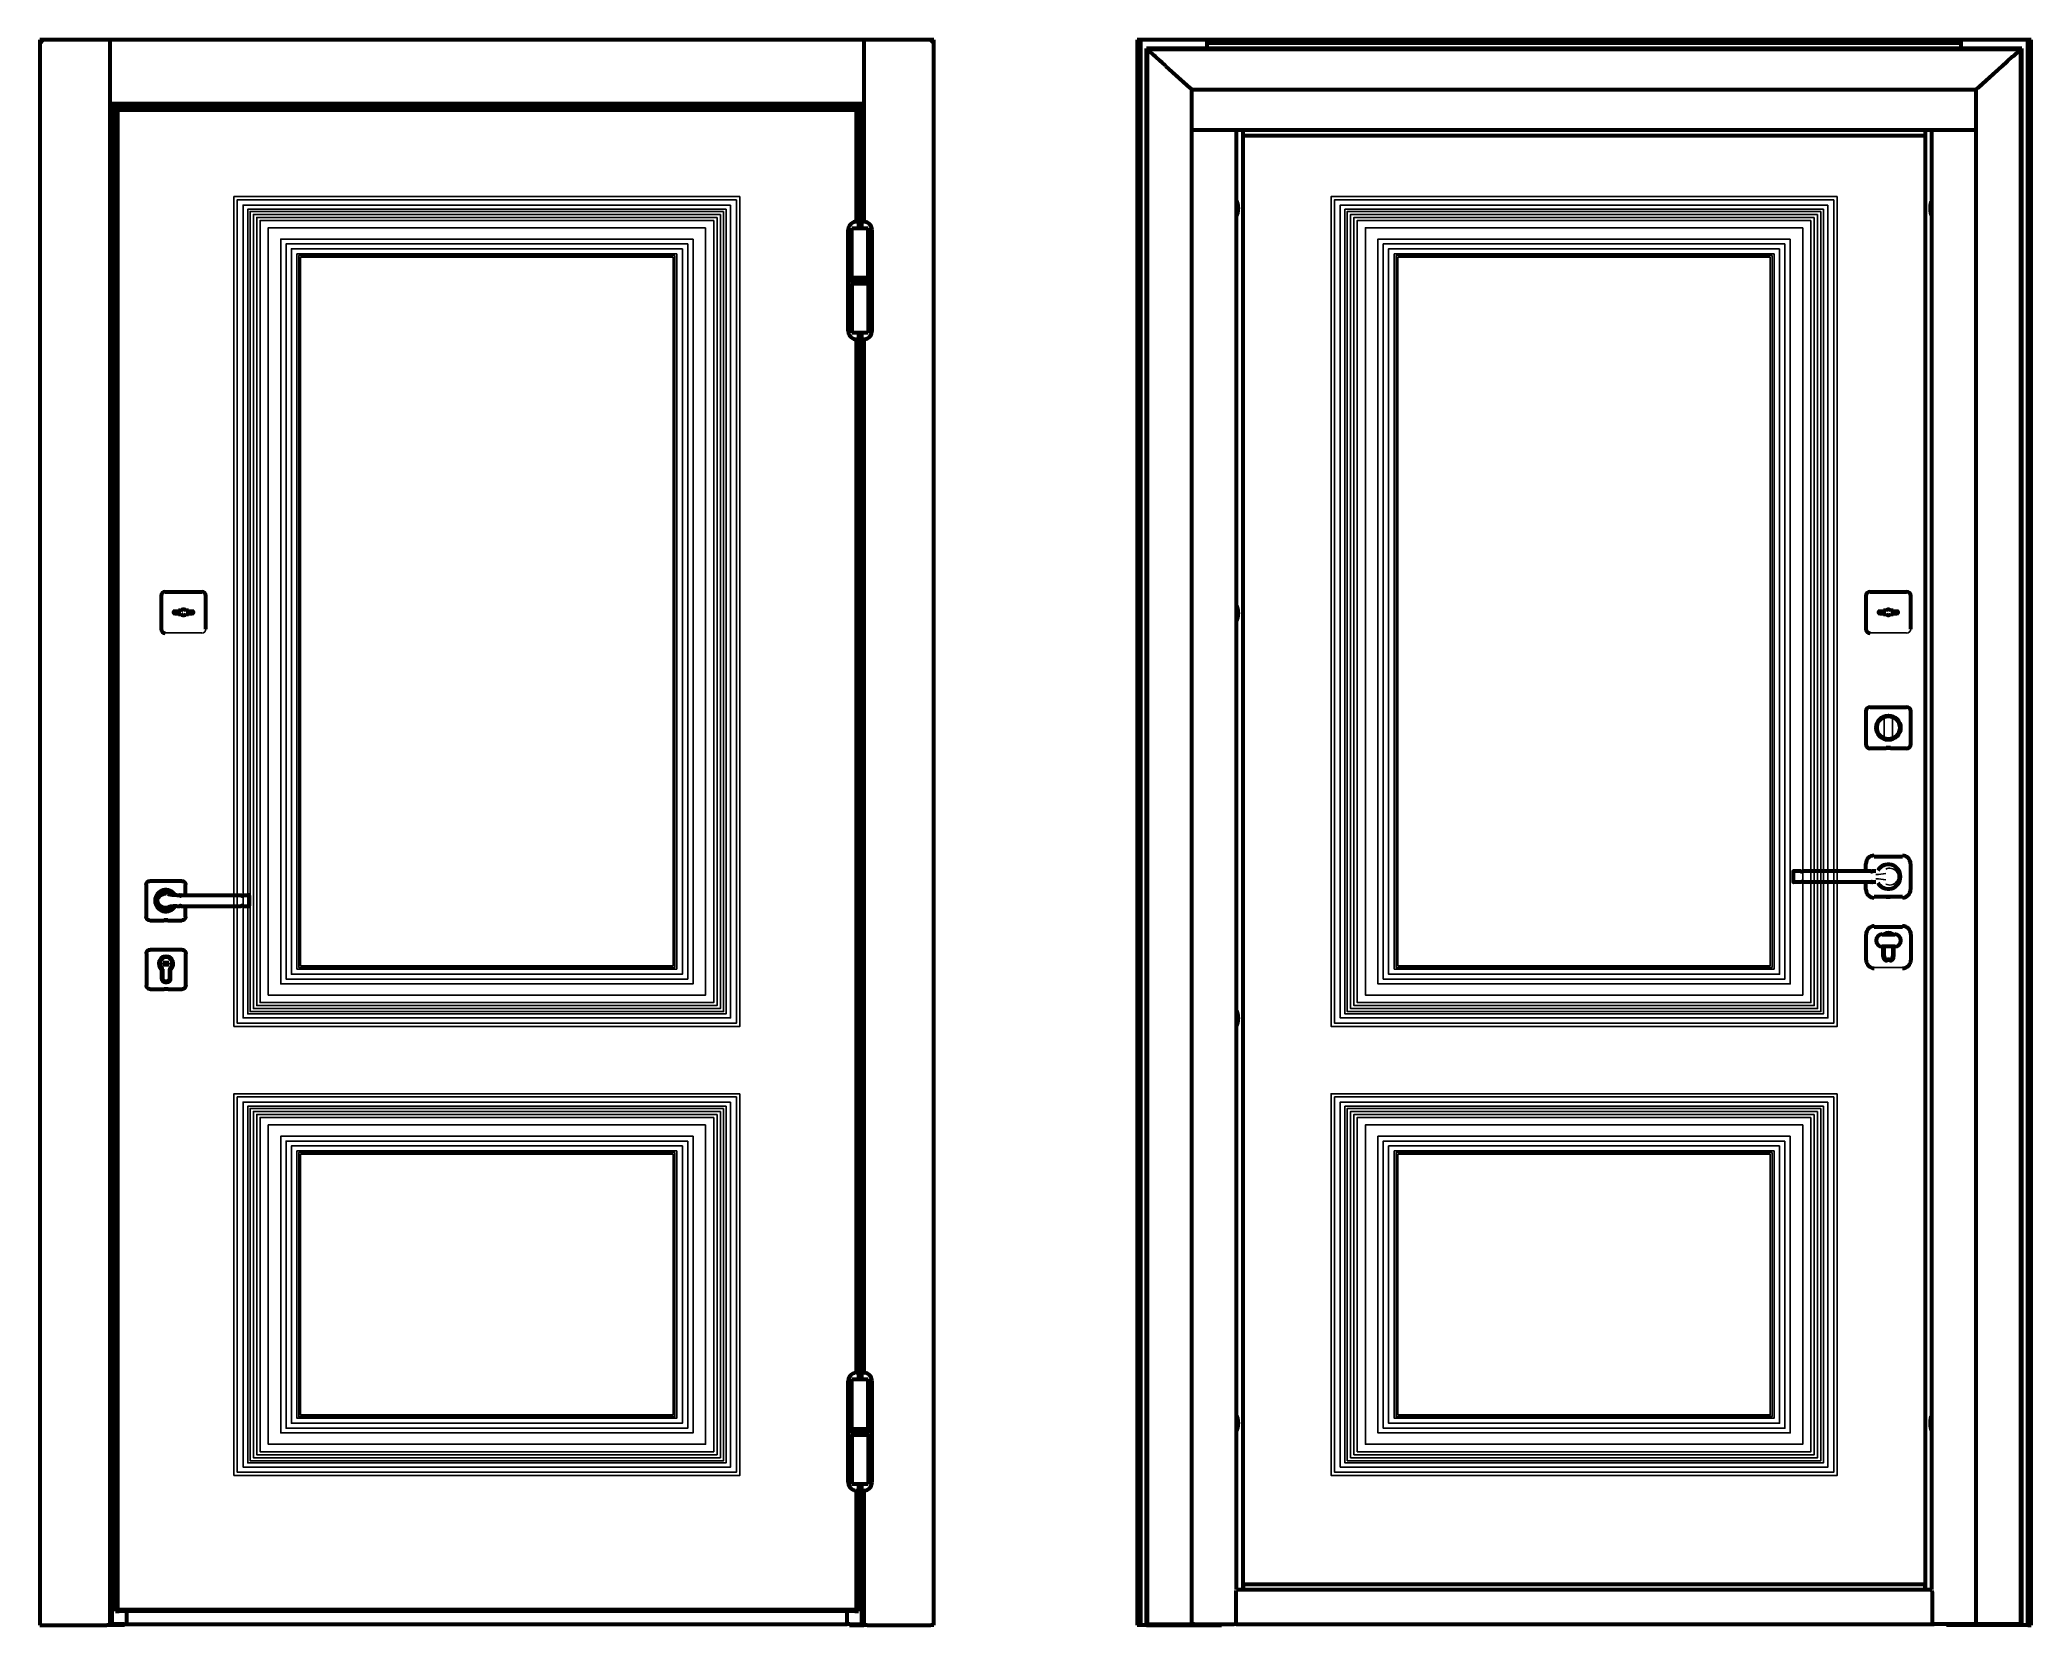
# Model space of a CAD drawing. Header units: millimetres. Extents: x 0 to 2750, y 0 to 2188.
import ezdxf

# ---------------------------------------------------------------- set-up
doc = ezdxf.new("R2010")
doc.units = ezdxf.units.MM
doc.linetypes.add('K5LT_BASIC', pattern=[0])
doc.layers.add('A-29', color=7, linetype='Continuous')
doc.layers.add('Системный слой', color=7, linetype='Continuous')

# ---------------------------------------------------------------- blocks, each defined once
blk = doc.blocks.new('U5')
at = {"layer": 'Системный слой', "color": 150, "linetype": 'K5LT_BASIC', "lineweight": 60, "true_color": 0x0080ff}
for p, q in [((1426.58, -689.83), (1426.58, -698.69)), ((1436.43, -688.83), (1427.58, -688.83)), ((1435.01, -692.76), (1435.01, -692.76)), ((1435.01, -692.76), (1435.8, -692.76)), ((1436.21, -692.76), (1452.8, -692.76)), ((1437.43, -692.76), (1437.43, -689.83)), ((1453.21, -692.76), (1454.95, -692.76)), ((1455.01, -692.82), (1455.01, -695.7)), ((1435.01, -695.76), (1435.8, -695.76)), ((1436.21, -695.76), (1452.8, -695.76)), ((1437.43, -698.69), (1437.43, -695.76)), ((1453.21, -695.76), (1454.95, -695.76)), ((1427.58, -699.69), (1431.46, -699.69)), ((1431.46, -699.66), (1431.46, -699.69)), ((1431.46, -699.66), (1432.56, -699.66)), ((1431.46, -699.69), (1431.46, -699.69)), ((1431.51, -699.67), (1431.51, -699.66)), ((1432.51, -699.67), (1431.51, -699.67)), ((1432.51, -699.67), (1432.51, -699.66)), ((1432.56, -699.69), (1432.56, -699.66)), ((1432.56, -699.69), (1436.43, -699.69)), ((1432.56, -699.69), (1432.56, -699.69))]:
    blk.add_line(p, q, dxfattribs=at)
for centre, radius, start, end in [((1432.01, -694.26), 2.97, 30.5345, 329.4655), ((1432.01, -694.26), 2.95, 30.7858, 329.2142), ((1435.8, -692.82), 0.06, 16.6015, 90), ((1436.01, -692.76), 0.15, 196.6015, 343.3985), ((1436.21, -692.82), 0.06, 90, 163.3985), ((1452.8, -692.82), 0.06, 16.6015, 90), ((1453.01, -692.76), 0.15, 196.6015, 343.3985), ((1453.21, -692.82), 0.06, 90, 163.3985), ((1454.95, -692.82), 0.06, 0, 90), ((1435.8, -695.7), 0.06, 270, 343.3984), ((1436.01, -695.76), 0.15, 16.6015, 163.3985), ((1436.21, -695.7), 0.06, 196.6016, 270), ((1452.8, -695.7), 0.06, 270, 343.3984), ((1453.01, -695.76), 0.15, 16.6015, 163.3985), ((1453.21, -695.7), 0.06, 196.6016, 270), ((1454.95, -695.7), 0.06, 270, 0)]:
    blk.add_arc(centre, radius, start, end, dxfattribs=at)
for ratio, start_param, end_param in [(0.916667, 4.712389, 8.624715), (0.770833, 4.712389, 8.110711), (0.770833, 4.712389, 8.110711), (0.916667, 3.941656, 4.712389)]:
    blk.add_ellipse((1432.01, -694.26), major_axis=(-2.4, 0), ratio=ratio, start_param=start_param, end_param=end_param, dxfattribs=at)
for points, knots in [([(1426.58, -689.83), (1426.58, -689.79), (1426.58, -689.74), (1426.59, -689.66), (1426.6, -689.62), (1426.62, -689.54), (1426.63, -689.5), (1426.66, -689.42), (1426.68, -689.39), (1426.72, -689.31), (1426.74, -689.28), (1426.79, -689.21), (1426.82, -689.18), (1426.87, -689.12), (1426.9, -689.09), (1426.97, -689.03), (1427, -689.01), (1427.07, -688.96), (1427.11, -688.94), (1427.18, -688.91), (1427.22, -688.89), (1427.3, -688.87), (1427.34, -688.86), (1427.42, -688.84), (1427.46, -688.83), (1427.53, -688.83), (1427.55, -688.83), (1427.58, -688.83)], [0, 0, 0, 0, 5.792638, 5.792638, 11.619184, 11.619184, 17.446547, 17.446547, 23.222375, 23.222375, 29.003924, 29.003924, 34.833107, 34.833107, 40.631634, 40.631634, 46.436736, 46.436736, 52.265293, 52.265293, 58.041451, 58.041451, 63.812714, 63.812714, 69.643921, 69.643921, 73, 73, 73, 73]), ([(1435.01, -692.76), (1435.01, -692.76), (1435, -692.76), (1435, -692.76), (1435, -692.76), (1435, -692.76), (1435, -692.76), (1435, -692.76), (1435, -692.76), (1435, -692.76), (1434.99, -692.76), (1434.99, -692.76), (1434.98, -692.76), (1434.97, -692.76), (1434.96, -692.76), (1434.93, -692.76), (1434.91, -692.76), (1434.85, -692.76), (1434.81, -692.75), (1434.71, -692.75), (1434.65, -692.75), (1434.58, -692.75), (1434.57, -692.75), (1434.56, -692.75), (1434.55, -692.75), (1434.49, -692.74), (1434.43, -692.74), (1434.31, -692.74), (1434.24, -692.73), (1434.13, -692.72), (1434.08, -692.72), (1433.95, -692.71), (1433.86, -692.7), (1433.7, -692.68), (1433.63, -692.67), (1433.49, -692.65), (1433.43, -692.64), (1433.31, -692.63), (1433.25, -692.62), (1433.16, -692.6), (1433.12, -692.59), (1433.05, -692.58), (1433.03, -692.57), (1432.98, -692.56), (1432.97, -692.56), (1432.94, -692.55), (1432.93, -692.55), (1432.92, -692.54), (1432.92, -692.54), (1432.9, -692.54), (1432.9, -692.54), (1432.9, -692.54), (1432.9, -692.54), (1432.89, -692.54), (1432.89, -692.54), (1432.88, -692.53), (1432.88, -692.53), (1432.87, -692.53), (1432.87, -692.53), (1432.86, -692.53), (1432.85, -692.52), (1432.84, -692.52), (1432.83, -692.52), (1432.82, -692.51), (1432.8, -692.51), (1432.78, -692.51), (1432.76, -692.5), (1432.73, -692.49), (1432.71, -692.49), (1432.68, -692.48), (1432.66, -692.48), (1432.63, -692.47), (1432.63, -692.47), (1432.61, -692.47)], [0, 0, 0, 0, 0.00149, 0.00149, 0.00447, 0.00447, 0.010435, 0.010435, 0.022377, 0.022377, 0.046319, 0.046319, 0.094425, 0.094425, 0.191506, 0.191506, 0.388877, 0.388877, 0.79414, 0.79414, 1.390867, 1.390867, 1.493737, 1.493737, 1.576249, 1.576249, 2.126237, 2.126237, 2.894719, 2.894719, 3.414314, 3.414314, 4.465033, 4.465033, 5.515752, 5.515752, 6.566471, 6.566471, 7.644887, 7.644887, 8.677531, 8.677531, 9.672024, 9.672024, 10.584574, 10.584574, 11.415412, 11.415412, 12.24625, 12.24625, 12.420183, 12.420183, 12.54602, 12.54602, 12.671858, 12.671858, 12.797695, 12.797695, 12.923532, 12.923532, 13.04937, 13.04937, 13.175207, 13.175207, 13.301045, 13.301045, 13.53574, 13.53574, 13.770435, 13.770435, 14.00513, 14.00513, 14.193868, 14.193868, 14.193868, 14.193868]), ([(1436.43, -688.83), (1436.48, -688.83), (1436.52, -688.83), (1436.6, -688.84), (1436.64, -688.85), (1436.72, -688.87), (1436.76, -688.88), (1436.84, -688.91), (1436.88, -688.93), (1436.95, -688.97), (1436.98, -688.99), (1437.05, -689.04), (1437.08, -689.07), (1437.15, -689.12), (1437.17, -689.15), (1437.23, -689.22), (1437.25, -689.25), (1437.3, -689.32), (1437.32, -689.36), (1437.35, -689.43), (1437.37, -689.47), (1437.4, -689.55), (1437.41, -689.59), (1437.42, -689.67), (1437.43, -689.71), (1437.43, -689.78), (1437.43, -689.8), (1437.43, -689.83)], [0, 0, 0, 0, 5.792638, 5.792638, 11.619184, 11.619184, 17.446547, 17.446547, 23.222375, 23.222375, 29.003924, 29.003924, 34.833107, 34.833107, 40.631634, 40.631634, 46.436736, 46.436736, 52.265293, 52.265293, 58.041451, 58.041451, 63.812714, 63.812714, 69.643921, 69.643921, 73, 73, 73, 73]), ([(1435.01, -695.76), (1435.01, -695.76), (1435, -695.76), (1435, -695.76), (1435, -695.76), (1435, -695.76), (1435, -695.76), (1435, -695.76), (1435, -695.76), (1434.99, -695.76), (1434.99, -695.76), (1434.98, -695.76), (1434.97, -695.76), (1434.95, -695.76), (1434.94, -695.76), (1434.9, -695.76), (1434.87, -695.76), (1434.8, -695.76), (1434.74, -695.76), (1434.65, -695.76), (1434.61, -695.76), (1434.56, -695.77), (1434.55, -695.77), (1434.53, -695.77), (1434.53, -695.77), (1434.45, -695.77), (1434.38, -695.77), (1434.29, -695.78), (1434.29, -695.78), (1434.26, -695.78), (1434.25, -695.78), (1434.21, -695.79), (1434.18, -695.79), (1434.11, -695.79), (1434.08, -695.79), (1433.95, -695.81), (1433.86, -695.81), (1433.7, -695.83), (1433.63, -695.84), (1433.49, -695.86), (1433.43, -695.87), (1433.31, -695.89), (1433.25, -695.9), (1433.16, -695.91), (1433.12, -695.92), (1433.05, -695.94), (1433.03, -695.94), (1432.98, -695.95), (1432.97, -695.96), (1432.94, -695.96), (1432.93, -695.96), (1432.92, -695.97), (1432.92, -695.97), (1432.9, -695.97), (1432.9, -695.97), (1432.9, -695.97), (1432.9, -695.97), (1432.89, -695.98), (1432.89, -695.98), (1432.88, -695.98), (1432.88, -695.98), (1432.87, -695.98), (1432.87, -695.98), (1432.86, -695.99), (1432.85, -695.99), (1432.84, -695.99), (1432.83, -696), (1432.82, -696), (1432.8, -696), (1432.78, -696.01), (1432.76, -696.01), (1432.73, -696.02), (1432.71, -696.03), (1432.68, -696.03), (1432.66, -696.04), (1432.63, -696.04), (1432.63, -696.04), (1432.61, -696.05)], [0, 0, 0, 0, 0.004175, 0.004175, 0.00835, 0.00835, 0.0167, 0.0167, 0.0334, 0.0334, 0.0668, 0.0668, 0.133601, 0.133601, 0.267201, 0.267201, 0.534403, 0.534403, 1.045911, 1.045911, 1.494946, 1.494946, 1.577459, 1.577459, 1.642638, 1.642638, 2.41112, 2.41112, 2.516394, 2.516394, 2.670003, 2.670003, 2.977221, 2.977221, 3.415523, 3.415523, 4.466242, 4.466242, 5.516961, 5.516961, 6.56768, 6.56768, 7.646097, 7.646097, 8.678741, 8.678741, 9.673234, 9.673234, 10.585783, 10.585783, 11.416621, 11.416621, 12.247459, 12.247459, 12.421392, 12.421392, 12.547229, 12.547229, 12.673067, 12.673067, 12.798904, 12.798904, 12.924742, 12.924742, 13.050579, 13.050579, 13.176417, 13.176417, 13.302254, 13.302254, 13.536949, 13.536949, 13.771644, 13.771644, 14.00634, 14.00634, 14.195077, 14.195077, 14.195077, 14.195077]), ([(1427.58, -699.69), (1427.58, -699.69), (1427.58, -699.69), (1427.54, -699.68), (1427.49, -699.68), (1427.41, -699.67), (1427.37, -699.66), (1427.29, -699.64), (1427.25, -699.63), (1427.17, -699.6), (1427.13, -699.58), (1427.06, -699.54), (1427.03, -699.52), (1426.96, -699.47), (1426.93, -699.45), (1426.87, -699.39), (1426.84, -699.36), (1426.78, -699.29), (1426.76, -699.26), (1426.71, -699.19), (1426.69, -699.15), (1426.66, -699.08), (1426.64, -699.04), (1426.62, -698.96), (1426.6, -698.92), (1426.59, -698.84), (1426.58, -698.8), (1426.58, -698.73), (1426.58, -698.71), (1426.58, -698.69)], [0, 0, 0, 0, 0.000117, 0.000117, 5.792638, 5.792638, 11.619184, 11.619184, 17.446547, 17.446547, 23.222375, 23.222375, 29.003924, 29.003924, 34.833107, 34.833107, 40.631634, 40.631634, 46.436736, 46.436736, 52.265293, 52.265293, 58.041451, 58.041451, 63.812714, 63.812714, 69.643921, 69.643921, 73, 73, 73, 73]), ([(1437.43, -698.69), (1437.43, -698.73), (1437.43, -698.77), (1437.42, -698.85), (1437.41, -698.89), (1437.39, -698.97), (1437.38, -699.01), (1437.35, -699.09), (1437.33, -699.13), (1437.29, -699.2), (1437.27, -699.24), (1437.22, -699.3), (1437.19, -699.34), (1437.14, -699.4), (1437.11, -699.43), (1437.04, -699.48), (1437.01, -699.5), (1436.94, -699.55), (1436.9, -699.57), (1436.83, -699.61), (1436.79, -699.62), (1436.71, -699.65), (1436.67, -699.66), (1436.59, -699.67), (1436.55, -699.68), (1436.48, -699.68), (1436.46, -699.69), (1436.43, -699.69)], [0, 0, 0, 0, 5.792638, 5.792638, 11.619184, 11.619184, 17.446547, 17.446547, 23.222375, 23.222375, 29.003924, 29.003924, 34.833107, 34.833107, 40.631634, 40.631634, 46.436736, 46.436736, 52.265293, 52.265293, 58.041451, 58.041451, 63.812714, 63.812714, 69.643921, 69.643921, 73, 73, 73, 73])]:
    blk.add_open_spline(points, degree=3, knots=knots, dxfattribs=at)
blk = doc.blocks.new('U7')
at = {"layer": 'Системный слой', "color": 150, "linetype": 'K5LT_BASIC', "lineweight": 60, "true_color": 0x0080ff}
for p, q in [((1432.87, -711.38), (1431.27, -711.38)), ((1431.27, -711.38), (1431.27, -711.88)), ((1431.27, -711.88), (1432.87, -711.88)), ((1432.87, -711.88), (1432.87, -711.38))]:
    blk.add_line(p, q, dxfattribs=at)
blk = doc.blocks.new('U6')
at = {"layer": 'Системный слой', "color": 150, "linetype": 'K5LT_BASIC', "lineweight": 60, "true_color": 0x0080ff}
for p, q in [((1426.64, -708.8), (1426.64, -717.66)), ((1436.49, -707.8), (1427.64, -707.8)), ((1437.49, -717.66), (1437.49, -708.8)), ((1430.82, -713.13), (1430.82, -715.7)), ((1431.04, -713.12), (1431.04, -715.68)), ((1433.1, -715.68), (1433.1, -713.12)), ((1433.32, -715.7), (1433.32, -713.13)), ((1427.64, -718.66), (1431.52, -718.66)), ((1430.82, -715.7), (1430.82, -715.73)), ((1431.52, -718.63), (1431.52, -718.66)), ((1431.52, -718.63), (1432.62, -718.63)), ((1431.52, -718.66), (1431.52, -718.66)), ((1431.57, -718.64), (1431.57, -718.63)), ((1432.57, -718.64), (1431.57, -718.64)), ((1431.82, -716.7), (1432.32, -716.7)), ((1431.82, -716.73), (1432.32, -716.73)), ((1431.84, -716.48), (1432.3, -716.48)), ((1432.57, -718.64), (1432.57, -718.63)), ((1432.62, -718.66), (1432.62, -718.63)), ((1432.62, -718.66), (1436.49, -718.66)), ((1432.62, -718.66), (1432.62, -718.66)), ((1433.32, -715.73), (1433.32, -715.7))]:
    blk.add_line(p, q, dxfattribs=at)
for centre, radius, start, end in [((1432.07, -711.63), 2, 311.2306, 228.7694), ((1432.07, -711.62), 1.96, 309.6246, 230.3754), ((1432.07, -711.62), 1.74, 309.3469, 230.6531), ((1430.62, -713.29), 0.2, 0, 48.7694), ((1430.84, -713.12), 0.2, 359.9998, 50.6531), ((1433.3, -713.12), 0.2, 129.3469, 180.0002), ((1433.52, -713.29), 0.2, 131.2306, 180), ((1431.82, -715.7), 1, 180, 270), ((1431.82, -715.73), 1, 180, 270), ((1431.84, -715.68), 0.8, 179.9998, 270), ((1432.3, -715.68), 0.8, 270, 0.0002), ((1432.32, -715.7), 1, 270, 0), ((1432.32, -715.73), 1, 270, 0)]:
    blk.add_arc(centre, radius, start, end, dxfattribs=at)
for points in [[(1426.64, -708.8), (1426.64, -708.76), (1426.64, -708.72), (1426.65, -708.64), (1426.66, -708.6), (1426.68, -708.51), (1426.69, -708.47), (1426.72, -708.4), (1426.74, -708.36), (1426.78, -708.29), (1426.8, -708.25), (1426.85, -708.18), (1426.88, -708.15), (1426.93, -708.09), (1426.96, -708.06), (1427.03, -708.01), (1427.06, -707.98), (1427.13, -707.94), (1427.17, -707.92), (1427.24, -707.88), (1427.28, -707.87), (1427.36, -707.84), (1427.4, -707.83), (1427.48, -707.81), (1427.52, -707.81), (1427.59, -707.8), (1427.61, -707.8), (1427.64, -707.8)], [(1436.49, -707.8), (1436.54, -707.8), (1436.58, -707.81), (1436.66, -707.82), (1436.7, -707.82), (1436.78, -707.84), (1436.82, -707.86), (1436.9, -707.89), (1436.94, -707.9), (1437.01, -707.94), (1437.05, -707.97), (1437.11, -708.02), (1437.15, -708.04), (1437.21, -708.1), (1437.23, -708.13), (1437.29, -708.19), (1437.31, -708.23), (1437.36, -708.3), (1437.38, -708.33), (1437.41, -708.41), (1437.43, -708.45), (1437.46, -708.53), (1437.47, -708.57), (1437.48, -708.65), (1437.49, -708.69), (1437.49, -708.75), (1437.49, -708.78), (1437.49, -708.8)], [(1427.64, -718.66), (1427.6, -718.66), (1427.55, -718.66), (1427.47, -718.65), (1427.43, -718.64), (1427.35, -718.62), (1427.31, -718.61), (1427.23, -718.57), (1427.19, -718.56), (1427.12, -718.52), (1427.09, -718.5), (1427.02, -718.45), (1426.99, -718.42), (1426.93, -718.36), (1426.9, -718.33), (1426.84, -718.27), (1426.82, -718.24), (1426.77, -718.17), (1426.75, -718.13), (1426.72, -718.05), (1426.7, -718.02), (1426.68, -717.94), (1426.66, -717.9), (1426.65, -717.81), (1426.64, -717.77), (1426.64, -717.71), (1426.64, -717.68), (1426.64, -717.66)], [(1437.49, -717.66), (1437.49, -717.7), (1437.49, -717.74), (1437.48, -717.83), (1437.47, -717.87), (1437.45, -717.95), (1437.44, -717.99), (1437.41, -718.06), (1437.39, -718.1), (1437.35, -718.18), (1437.33, -718.21), (1437.28, -718.28), (1437.25, -718.31), (1437.2, -718.37), (1437.17, -718.4), (1437.1, -718.45), (1437.07, -718.48), (1437, -718.52), (1436.96, -718.54), (1436.89, -718.58), (1436.85, -718.6), (1436.77, -718.62), (1436.73, -718.63), (1436.65, -718.65), (1436.61, -718.65), (1436.54, -718.66), (1436.52, -718.66), (1436.49, -718.66)]]:
    blk.add_open_spline(points, degree=3, knots=[0, 0, 0, 0, 5.792638, 5.792638, 11.619184, 11.619184, 17.446547, 17.446547, 23.222375, 23.222375, 29.003924, 29.003924, 34.833107, 34.833107, 40.631634, 40.631634, 46.436736, 46.436736, 52.265293, 52.265293, 58.041451, 58.041451, 63.812714, 63.812714, 69.643921, 69.643921, 73, 73, 73, 73], dxfattribs=at)
at = {"layer": 'Системный слой'}
blk.add_blockref('U7', (0, 0), dxfattribs=at)

msp = doc.modelspace()

# ---------------------------------------------------------------- linework, layer by layer
at = {"color": 150, "true_color": 0x0080ff}
for p, q in [((173.1, 1369.8), (223.6, 1369.8)), ((2527.2, 1369.8), (2577.7, 1369.8)), ((2572.2, 907.8), (2533.1, 907.8))]:
    msp.add_line(p, q, dxfattribs=at)
at = {"color": 5}
for p, q in [((2546.8, 1251), (2546.8, 1226.5)), ((2558.2, 1251), (2558.2, 1226.5))]:
    msp.add_line(p, q, dxfattribs=at)
at = {"color": 150, "lineweight": 60, "true_color": 0x0080ff}
for centre in [(173.1, 1375), (2527.2, 1375)]:
    msp.add_arc(centre, 5.7, 180, 270, dxfattribs=at)
at = {"color": 150, "true_color": 0x0080ff}
for centre, radius, start, end in [((223.6, 1375), 5.7, 270, 0), ((2577.7, 1375), 5.7, 270, 0), ((2535.9, 1087.7), 51.6, 269.2585, 284.545), ((2535.9, 978.7), 51.6, 75.455, 90.7415), ((2554.4, 1033.2), 11.6, 241.4708, 118.5292)]:
    msp.add_arc(centre, radius, start, end, dxfattribs=at)
at = {"layer": 'A-29', "color": 251, "true_color": 0x636466}
for points in [[(966.7, 1971.8), (267.9, 1971.8), (267.9, 826.5), (966.7, 826.5)], [(2481.8, 1971.8), (1783, 1971.8), (1783, 826.5), (2481.8, 826.5)], [(919.2, 1928.8), (315.4, 1928.8), (315.4, 869.6), (919.2, 869.6)], [(2434.3, 1928.8), (1830.4, 1928.8), (1830.4, 869.6), (2434.3, 869.6)], [(902, 1913.2), (332.6, 1913.2), (332.6, 885.2), (902, 885.2)], [(887.3, 1899.8), (347.3, 1899.8), (347.3, 898.5), (887.3, 898.5)], [(2417.1, 1913.2), (1847.7, 1913.2), (1847.7, 885.2), (2417.1, 885.2)], [(2402.3, 1899.8), (1862.4, 1899.8), (1862.4, 898.5), (2402.3, 898.5)], [(879.5, 1892.8), (355.1, 1892.8), (355.1, 905.6), (879.5, 905.6)], [(874.5, 1888.2), (360.1, 1888.2), (360.1, 910.1), (874.5, 910.1)], [(2394.6, 1892.8), (1870.2, 1892.8), (1870.2, 905.6), (2394.6, 905.6)], [(2389.5, 1888.2), (1875.2, 1888.2), (1875.2, 910.1), (2389.5, 910.1)], [(966.7, 733.6), (267.9, 733.6), (267.9, 206.6), (966.7, 206.6)], [(2481.8, 733.6), (1783, 733.6), (1783, 206.6), (2481.8, 206.6)], [(919.2, 690.5), (315.4, 690.5), (315.4, 249.7), (919.2, 249.7)], [(2434.3, 690.5), (1830.4, 690.5), (1830.4, 249.7), (2434.3, 249.7)], [(902, 674.9), (332.6, 674.9), (332.6, 265.3), (902, 265.3)], [(887.3, 661.6), (347.3, 661.6), (347.3, 278.6), (887.3, 278.6)], [(2417.1, 674.9), (1847.7, 674.9), (1847.7, 265.3), (2417.1, 265.3)], [(2402.3, 661.6), (1862.4, 661.6), (1862.4, 278.6), (2402.3, 278.6)], [(879.5, 654.5), (355.1, 654.5), (355.1, 285.7), (879.5, 285.7)], [(874.5, 650), (360.1, 650), (360.1, 290.2), (874.5, 290.2)], [(2394.6, 654.5), (1870.2, 654.5), (1870.2, 285.7), (2394.6, 285.7)], [(2389.5, 650), (1875.2, 650), (1875.2, 290.2), (2389.5, 290.2)]]:
    msp.add_lwpolyline(points, close=True, dxfattribs=at)
at = {"layer": 'A-29', "color": 12, "true_color": 0xcc0000}
for points in [[(961.9, 1967.5), (272.7, 1967.5), (272.7, 830.9), (961.9, 830.9)], [(953.9, 1960.2), (280.7, 1960.2), (280.7, 838.1), (953.9, 838.1)], [(947.7, 1954.5), (287, 1954.5), (287, 843.8), (947.7, 843.8)], [(2477, 1967.5), (1787.8, 1967.5), (1787.8, 830.9), (2477, 830.9)], [(2469, 1960.2), (1795.7, 1960.2), (1795.7, 838.1), (2469, 838.1)], [(2462.7, 1954.5), (1802, 1954.5), (1802, 843.8), (2462.7, 843.8)], [(894.7, 1906.5), (340, 1906.5), (340, 891.8), (894.7, 891.8)], [(2409.7, 1906.5), (1855, 1906.5), (1855, 891.8), (2409.7, 891.8)], [(961.9, 729.2), (272.7, 729.2), (272.7, 211), (961.9, 211)], [(953.9, 722), (280.7, 722), (280.7, 218.2), (953.9, 218.2)], [(947.7, 716.3), (287, 716.3), (287, 223.9), (947.7, 223.9)], [(2477, 729.2), (1787.8, 729.2), (1787.8, 211), (2477, 211)], [(2469, 722), (1795.7, 722), (1795.7, 218.2), (2469, 218.2)], [(2462.7, 716.3), (1802, 716.3), (1802, 223.9), (2462.7, 223.9)], [(894.7, 668.2), (340, 668.2), (340, 271.9), (894.7, 271.9)], [(2409.7, 668.2), (1855, 668.2), (1855, 271.9), (2409.7, 271.9)]]:
    msp.add_lwpolyline(points, close=True, dxfattribs=at)
at = {"layer": 'A-29', "color": 4}
for points in [[(944.2, 1951.4), (290.4, 1951.4), (290.4, 846.9), (944.2, 846.9)], [(939.7, 1947.3), (294.9, 1947.3), (294.9, 851), (939.7, 851)], [(935.1, 1943.2), (299.5, 1943.2), (299.5, 855.2), (935.1, 855.2)], [(930.6, 1939), (304.1, 1939), (304.1, 859.3), (930.6, 859.3)], [(2459.3, 1951.4), (1805.4, 1951.4), (1805.4, 846.9), (2459.3, 846.9)], [(2454.7, 1947.3), (1810, 1947.3), (1810, 851), (2454.7, 851)], [(2450.2, 1943.2), (1814.6, 1943.2), (1814.6, 855.2), (2450.2, 855.2)], [(2445.6, 1939), (1819.1, 1939), (1819.1, 859.3), (2445.6, 859.3)], [(944.2, 713.2), (290.4, 713.2), (290.4, 227), (944.2, 227)], [(939.7, 709.1), (294.9, 709.1), (294.9, 231.1), (939.7, 231.1)], [(935.1, 704.9), (299.5, 704.9), (299.5, 235.3), (935.1, 235.3)], [(930.6, 700.8), (304.1, 700.8), (304.1, 239.4), (930.6, 239.4)], [(2459.3, 713.2), (1805.4, 713.2), (1805.4, 227), (2459.3, 227)], [(2454.7, 709.1), (1810, 709.1), (1810, 231.1), (2454.7, 231.1)], [(2450.2, 704.9), (1814.6, 704.9), (1814.6, 235.3), (2450.2, 235.3)], [(2445.6, 700.8), (1819.1, 700.8), (1819.1, 239.4), (2445.6, 239.4)]]:
    msp.add_lwpolyline(points, close=True, dxfattribs=at)
at = {"layer": 'A-29', "color": 3}
for points in [[(877, 1890.5), (357.6, 1890.5), (357.6, 907.9), (877, 907.9)], [(2392, 1890.5), (1872.7, 1890.5), (1872.7, 907.9), (2392, 907.9)], [(877, 652.2), (357.6, 652.2), (357.6, 288), (877, 288)], [(2392, 652.2), (1872.7, 652.2), (1872.7, 288), (2392, 288)]]:
    msp.add_lwpolyline(points, close=True, dxfattribs=at)
at = {"layer": 'Системный слой', "color": 150, "linetype": 'K5LT_BASIC', "lineweight": 60, "true_color": 0x0080ff}
for p, q in [((1234.6, 2188.3), (0, 2188.3)), ((4.6, 2184.1), (0, 2188.3)), ((0, 2188.3), (0, 0)), ((4.6, 2184.1), (0, 2188.3)), ((1234.6, 2188.3), (0, 2188.3)), ((4.6, 2184.1), (0, 2188.3)), ((0, 2188.3), (0, 0)), ((4.6, 2184.1), (0, 2188.3)), ((96.9, 0), (96.9, 2188.3)), ((1137.7, 2188.3), (1137.7, 1936.2)), ((1230.1, 2184.1), (1234.6, 2188.3)), ((1230.1, 2184.1), (1234.6, 2188.3)), ((1230.1, 2184.1), (1234.6, 2188.3)), ((1230.1, 2184.1), (1234.6, 2188.3)), ((1234.6, 0), (1234.6, 2188.3)), ((1234.6, 0), (1234.6, 2188.3)), ((1515.1, 2188.3), (1515.1, 0)), ((1515.1, 2188.3), (1515.1, 0)), ((2749.7, 2188.3), (1515.1, 2188.3)), ((2749.7, 2188.3), (1515.1, 2188.3)), ((1519.6, 2188.3), (1519.6, 0)), ((1519.6, 2177.9), (1519.6, 0)), ((1529.5, 2175.1), (1528.2, 2176.4)), ((1528.2, 1.5), (1528.2, 2176.4)), ((1529.5, 2175.1), (1528.2, 2176.4)), ((1529.5, 2175.1), (1528.2, 2176.4)), ((1528.2, 1.5), (1528.2, 2176.4)), ((1529.5, 2175.1), (1528.2, 2176.4)), ((2736.6, 2176.4), (1528.2, 2176.4)), ((1529.5, 2175.1), (1528.2, 2176.4)), ((1529.5, 2175.1), (1528.2, 2176.4)), ((2736.6, 2176.4), (1528.2, 2176.4)), ((1529.5, 2175.1), (1528.2, 2176.4)), ((1529.5, 2175.1), (1528.2, 2176.4)), ((2673.9, 2176.4), (1528.2, 2176.4)), ((2673.9, 2176.4), (1528.2, 2176.4)), ((1531.6, 2173.3), (1529.5, 2175.1)), ((1529.5, 1.5), (1529.5, 2175.1)), ((1531.6, 2173.3), (1529.5, 2175.1)), ((1531.6, 2173.3), (1529.5, 2175.1)), ((1529.5, 1.5), (1529.5, 2175.1)), ((1531.6, 2173.3), (1529.5, 2175.1)), ((2735.2, 2175.1), (1529.5, 2175.1)), ((2735.2, 2175.1), (1529.5, 2175.1)), ((2673.9, 2175.1), (1529.5, 2175.1)), ((2673.9, 2175.1), (1529.5, 2175.1)), ((1538.7, 2166.8), (1531.6, 2173.3)), ((1538.7, 2166.8), (1531.6, 2173.3)), ((1538.7, 2166.8), (1531.6, 2173.3)), ((1538.7, 2166.8), (1531.6, 2173.3)), ((1612, 2176.4), (1612, 2188.3)), ((1612, 2184.1), (2652.8, 2184.1)), ((2652.8, 2176.4), (2652.8, 2188.3)), ((2726, 2166.8), (2736.6, 2176.4)), ((2726, 2166.8), (2733.2, 2173.3)), ((2733.2, 2173.3), (2726, 2166.8)), ((2726, 2166.8), (2733.2, 2173.3)), ((2726, 2166.8), (2733.2, 2173.3)), ((2733.2, 2173.3), (2726, 2166.8)), ((2735.2, 1.5), (2735.2, 2175.1)), ((2735.2, 1.5), (2735.2, 2175.1)), ((2735.2, 1.5), (2735.2, 2175.1)), ((2735.2, 1.5), (2735.2, 2175.1)), ((2736.6, 1.5), (2736.6, 2176.4)), ((2736.6, 1.5), (2736.6, 2176.4)), ((2736.6, 1.5), (2736.6, 2176.4)), ((2736.6, 1.5), (2736.6, 2176.4)), ((2745.1, 0), (2745.1, 2188.3)), ((2745.1, 0), (2745.1, 2177.9)), ((2749.7, 0), (2749.7, 2188.3)), ((2749.7, 0), (2749.7, 2188.3)), ((1540.7, 2165.1), (1538.7, 2166.8)), ((1540.7, 2165.1), (1538.7, 2166.8)), ((1540.7, 2165.1), (1538.7, 2166.8)), ((1540.7, 2165.1), (1538.7, 2166.8)), ((1547.6, 2158.8), (1540.7, 2165.1)), ((1547.6, 2158.8), (1540.7, 2165.1)), ((1547.6, 2158.8), (1540.7, 2165.1)), ((1547.6, 2158.8), (1540.7, 2165.1)), ((1549.6, 2157), (1547.6, 2158.8)), ((1549.6, 2157), (1547.6, 2158.8)), ((1549.6, 2157), (1547.6, 2158.8)), ((1549.6, 2157), (1547.6, 2158.8)), ((1554.2, 2152.8), (1549.6, 2157)), ((1554.2, 2152.8), (1549.6, 2157)), ((1554.2, 2152.8), (1549.6, 2157)), ((1554.2, 2152.8), (1549.6, 2157)), ((1555, 2152), (1554.2, 2152.8)), ((1555, 2152), (1554.2, 2152.8)), ((1555, 2152), (1554.2, 2152.8)), ((1555, 2152), (1554.2, 2152.8)), ((1587.9, 2122.2), (1555, 2152)), ((1587.9, 2122.2), (1555, 2152)), ((1587.9, 2122.2), (1555, 2152)), ((1588.8, 2121.4), (1555, 2152)), ((2673.9, 2119.5), (2709.7, 2152)), ((2676.8, 2122.2), (2709.7, 2152)), ((2676.8, 2122.2), (2709.7, 2152)), ((2676.8, 2122.2), (2709.7, 2152)), ((2676.8, 2122.2), (2709.7, 2152)), ((2676.8, 2122.2), (2709.7, 2152)), ((2709.7, 2152), (2710.6, 2152.8)), ((2709.7, 2152), (2710.6, 2152.8)), ((2709.7, 2152), (2710.6, 2152.8)), ((2709.7, 2152), (2710.6, 2152.8)), ((2709.7, 2152), (2710.6, 2152.8)), ((2709.7, 2152), (2710.6, 2152.8)), ((2710.6, 2152.8), (2715.2, 2157)), ((2715.2, 2157), (2710.6, 2152.8)), ((2710.6, 2152.8), (2715.2, 2157)), ((2710.6, 2152.8), (2715.2, 2157)), ((2715.2, 2157), (2710.6, 2152.8)), ((2710.6, 2152.8), (2715.2, 2157)), ((2715.2, 2157), (2717.1, 2158.8)), ((2715.2, 2157), (2717.1, 2158.8)), ((2715.2, 2157), (2717.1, 2158.8)), ((2715.2, 2157), (2717.1, 2158.8)), ((2715.2, 2157), (2717.1, 2158.8)), ((2715.2, 2157), (2717.1, 2158.8)), ((2717.1, 2158.8), (2724.1, 2165.1)), ((2717.1, 2158.8), (2724.1, 2165.1)), ((2717.1, 2158.8), (2724.1, 2165.1)), ((2717.1, 2158.8), (2724.1, 2165.1)), ((2717.1, 2158.8), (2724.1, 2165.1)), ((2717.1, 2158.8), (2724.1, 2165.1)), ((2724.1, 2165.1), (2726, 2166.8)), ((2724.1, 2165.1), (2726, 2166.8)), ((2724.1, 2165.1), (2726, 2166.8)), ((2724.1, 2165.1), (2726, 2166.8)), ((2724.1, 2165.1), (2726, 2166.8)), ((2724.1, 2165.1), (2726, 2166.8)), ((1588.8, 2121.4), (1587.9, 2122.2)), ((1588.8, 2121.4), (1587.9, 2122.2)), ((1588.8, 2121.4), (1587.9, 2122.2)), ((1588.8, 2121.4), (1587.9, 2122.2)), ((1590.9, 2119.5), (1588.8, 2121.4)), ((1590.9, 2119.5), (1588.8, 2121.4)), ((1590.9, 2119.5), (1588.8, 2121.4)), ((1590.9, 2119.5), (1588.8, 2121.4)), ((1590.9, 1.5), (1590.9, 2119.5)), ((1590.9, 1.5), (1590.9, 2119.5)), ((1590.9, 2119.5), (2673.9, 2119.5)), ((2673.9, 1.5), (2673.9, 2119.5)), ((2673.9, 1.5), (2673.9, 2119.5)), ((2673.9, 1.5), (2673.9, 2119.5)), ((2673.9, 1.5), (2673.9, 2119.5)), ((96.9, 0), (96.9, 2100.4)), ((96.9, 2100.4), (1137.7, 2100.4)), ((99.8, 1.5), (99.8, 2097.9)), ((101.2, 2096.5), (99.8, 2097.9)), ((99.8, 2097.9), (1134.9, 2097.9)), ((101.2, 2096.5), (99.8, 2097.9)), ((99.8, 1.5), (99.8, 2097.9)), ((101.2, 2096.5), (99.8, 2097.9)), ((99.8, 1.5), (99.8, 2097.9)), ((101.2, 2096.5), (99.8, 2097.9)), ((99.8, 2097.9), (1134.9, 2097.9)), ((101.2, 2096.5), (99.8, 2097.9)), ((99.8, 1.5), (99.8, 2097.9)), ((101.2, 2096.5), (99.8, 2097.9)), ((104.3, 2093.7), (101.2, 2096.5)), ((101.2, 2096.5), (104.3, 2093.7)), ((104.3, 2093.7), (101.2, 2096.5)), ((104.3, 2093.7), (101.2, 2096.5)), ((101.2, 2096.5), (104.3, 2093.7)), ((104.3, 2093.7), (101.2, 2096.5)), ((109.4, 2093.7), (104.3, 2093.7)), ((104.3, 19.1), (104.3, 2093.7)), ((109.4, 2093.7), (104.3, 2093.7)), ((104.3, 19.1), (104.3, 2093.7)), ((109.4, 2093.7), (109.6, 2093.7)), ((109.4, 2093.7), (109.6, 2093.7)), ((109.6, 2093.7), (1125.1, 2093.7)), ((109.6, 2093.7), (1125.1, 2093.7)), ((1125.1, 2093.7), (1125.2, 2093.7)), ((1125.1, 2093.7), (1125.2, 2093.7)), ((1130.3, 2093.7), (1125.2, 2093.7)), ((1130.3, 2093.7), (1125.2, 2093.7)), ((1130.3, 2093.7), (1133.4, 2096.5)), ((1130.3, 2093.7), (1133.4, 2096.5)), ((1130.3, 2093.7), (1133.4, 2096.5)), ((1130.3, 2093.7), (1133.4, 2096.5)), ((1130.3, 2093.7), (1130.3, 1928.4)), ((1130.3, 2093.7), (1130.3, 1928.4)), ((1133.4, 2096.5), (1134.9, 2097.9)), ((1133.4, 2096.5), (1134.9, 2097.9)), ((1133.4, 2096.5), (1134.9, 2097.9)), ((1133.4, 2096.5), (1134.9, 2097.9)), ((1134.9, 1928.4), (1134.9, 2097.9)), ((1134.9, 1928.4), (1134.9, 2097.9)), ((1137.7, 2100.4), (1137.7, 1936.2)), ((2673.9, 2063.8), (1590.9, 2063.8)), ((2612.3, 2063.8), (1652.4, 2063.8)), ((1652.4, 49.1), (1652.4, 2063.8)), ((1652.4, 49.1), (1652.4, 2063.8)), ((1661, 2063.8), (1661, 49.1)), ((1661, 2063.8), (1661, 49.1)), ((1661.6, 2057.5), (1661.6, 2063.8)), ((1661.6, 2057.5), (1661.6, 2063.8)), ((2603.2, 2063.8), (2603.2, 2057.5)), ((2603.2, 2063.8), (2603.2, 2057.5)), ((2603.8, 49.1), (2603.8, 2063.8)), ((2603.8, 49.1), (2603.8, 2063.8)), ((2612.3, 49.1), (2612.3, 2063.8)), ((2612.3, 49.1), (2612.3, 2063.8)), ((2612.3, 49.1), (2612.3, 2063.8)), ((2612.3, 49.1), (2612.3, 2063.8)), ((1661.6, 2057.5), (1661.6, 2056.2)), ((1661.6, 2057.5), (1661.6, 2056.2)), ((1661.6, 2056.2), (2603.2, 2056.2)), ((1661.6, 2056.2), (2603.2, 2056.2)), ((2603.2, 2056.2), (2603.2, 2057.5)), ((2603.2, 2056.2), (2603.2, 2057.5)), ((1652.4, 1965.9), (1652.4, 1957.2)), ((1652.4, 1965.9), (1652.4, 1957.2)), ((1652.4, 1957.2), (1652.4, 1945.7)), ((1652.4, 1957.2), (1652.4, 1945.7)), ((1654.7, 1956.8), (1654.7, 1954.8)), ((1654.7, 1956.8), (1654.7, 1954.8)), ((2610, 1956.8), (2610, 1954.8)), ((2610, 1956.8), (2610, 1954.8)), ((2612.3, 1945.7), (2612.3, 1965.9)), ((2612.3, 1945.7), (2612.3, 1965.9)), ((1116.1, 1786.4), (1116.1, 1925.8)), ((1121.3, 1860.2), (1121.3, 1928.4)), ((1121.3, 1928.4), (1144, 1928.4)), ((1121.3, 1860.2), (1121.3, 1928.4)), ((1121.3, 1928.4), (1144, 1928.4)), ((1144, 1860.2), (1144, 1928.4)), ((1144, 1860.2), (1144, 1928.4)), ((1149.1, 1786.4), (1149.1, 1925.8)), ((1149.1, 1786.4), (1149.1, 1925.8)), ((1121.8, 1860.2), (1121.2, 1859.7)), ((1121.8, 1860.2), (1121.2, 1859.7)), ((1137.9, 1859.7), (1121.2, 1859.7)), ((1121.2, 1859.7), (1121.2, 1854)), ((1137.9, 1859.7), (1121.2, 1859.7)), ((1121.2, 1859.7), (1121.2, 1854)), ((1121.2, 1854), (1121.8, 1852.5)), ((1137.9, 1854), (1121.2, 1854)), ((1121.2, 1854), (1121.8, 1852.5)), ((1137.9, 1854), (1121.2, 1854)), ((1121.2, 1852), (1143.9, 1852)), ((1121.2, 1852), (1121.2, 1783.8)), ((1121.2, 1852), (1143.9, 1852)), ((1121.2, 1852), (1121.2, 1783.8)), ((1121.3, 1860.2), (1144, 1860.2)), ((1121.3, 1860.2), (1144, 1860.2)), ((1137.7, 1852.5), (1121.8, 1852.5)), ((1137.7, 1852.5), (1121.8, 1852.5)), ((1122.3, 1852.5), (1122.3, 1852)), ((1122.3, 1852.5), (1122.3, 1852)), ((1143.4, 1852.5), (1137.7, 1852.5)), ((1143.4, 1852.5), (1137.7, 1852.5)), ((1144, 1859.7), (1137.9, 1859.7)), ((1144, 1859.7), (1137.9, 1859.7)), ((1144, 1854), (1137.9, 1854)), ((1144, 1854), (1137.9, 1854)), ((1142.9, 1852.5), (1142.9, 1852)), ((1142.9, 1852.5), (1142.9, 1852)), ((1143.4, 1860.2), (1144, 1859.7)), ((1143.4, 1860.2), (1144, 1859.7)), ((1144, 1854), (1143.4, 1852.5)), ((1144, 1854), (1143.4, 1852.5)), ((1143.9, 1852), (1143.9, 1783.8)), ((1143.9, 1852), (1143.9, 1783.8)), ((1144, 1859.7), (1144, 1854)), ((1144, 1859.7), (1144, 1854)), ((1143.9, 1783.8), (1121.2, 1783.8)), ((1143.9, 1783.8), (1121.2, 1783.8)), ((1130.3, 1783.8), (1130.3, 1773.4)), ((1130.3, 1783.8), (1130.3, 1773.4)), ((1130.3, 1773.4), (1130.3, 339.4)), ((1130.3, 1773.4), (1130.3, 339.4)), ((1134.9, 1773.4), (1134.9, 1783.8)), ((1134.9, 1773.4), (1134.9, 1783.8)), ((1134.9, 339.4), (1134.9, 1773.4)), ((1134.9, 339.4), (1134.9, 1773.4)), ((1137.7, 1776), (1137.7, 1773.4)), ((1137.7, 1776), (1137.7, 1773.4)), ((1137.7, 1773.4), (1137.7, 347.1)), ((1137.7, 1773.4), (1137.7, 347.1)), ((167.4, 1420.7), (167.4, 1375)), ((223.6, 1425.9), (173.1, 1425.9)), ((229.3, 1375), (229.3, 1420.7)), ((1652.4, 1406.9), (1652.4, 1398.2)), ((1652.4, 1406.9), (1652.4, 1398.2)), ((2521.5, 1420.7), (2521.5, 1375)), ((2577.7, 1425.9), (2527.2, 1425.9)), ((2583.4, 1375), (2583.4, 1420.7)), ((191.5, 1399.4), (186.4, 1399.4)), ((186.4, 1396.3), (191.5, 1396.3)), ((193.8, 1400.5), (191.5, 1400.5)), ((191.5, 1400.5), (191.5, 1399.4)), ((191.5, 1396.3), (191.5, 1395.3)), ((191.5, 1395.3), (193.8, 1395.3)), ((193.8, 1399.4), (193.8, 1400.5)), ((194.8, 1399.4), (193.8, 1399.4)), ((193.8, 1396.3), (194.8, 1396.3)), ((193.8, 1395.3), (193.8, 1396.3)), ((202.9, 1399.4), (202, 1399.4)), ((202, 1396.3), (202.9, 1396.3)), ((202.9, 1400.5), (202.9, 1399.4)), ((205.2, 1400.5), (202.9, 1400.5)), ((202.9, 1396.3), (202.9, 1395.3)), ((202.9, 1395.3), (205.2, 1395.3)), ((205.2, 1399.4), (205.2, 1400.5)), ((210.3, 1399.4), (205.2, 1399.4)), ((205.2, 1395.3), (205.2, 1396.3)), ((205.2, 1396.3), (210.3, 1396.3)), ((1652.4, 1398.2), (1652.4, 1386.8)), ((1652.4, 1398.2), (1652.4, 1386.8)), ((1654.7, 1397.9), (1654.7, 1395.8)), ((1654.7, 1397.9), (1654.7, 1395.8)), ((2545.6, 1399.4), (2540.5, 1399.4)), ((2540.5, 1396.3), (2545.6, 1396.3)), ((2547.9, 1400.5), (2545.6, 1400.5)), ((2545.6, 1400.5), (2545.6, 1399.4)), ((2545.6, 1396.3), (2545.6, 1395.3)), ((2545.6, 1395.3), (2547.9, 1395.3)), ((2547.9, 1399.4), (2547.9, 1400.5)), ((2548.9, 1399.4), (2547.9, 1399.4)), ((2547.9, 1396.3), (2548.9, 1396.3)), ((2547.9, 1395.3), (2547.9, 1396.3)), ((2557, 1399.4), (2556.1, 1399.4)), ((2556.1, 1396.3), (2557, 1396.3)), ((2557, 1400.5), (2557, 1399.4)), ((2559.3, 1400.5), (2557, 1400.5)), ((2557, 1396.3), (2557, 1395.3)), ((2557, 1395.3), (2559.3, 1395.3)), ((2559.3, 1399.4), (2559.3, 1400.5)), ((2564.4, 1399.4), (2559.3, 1399.4)), ((2559.3, 1395.3), (2559.3, 1396.3)), ((2559.3, 1396.3), (2564.4, 1396.3)), ((2577.7, 1266.8), (2527.2, 1266.8)), ((2521.5, 1261.6), (2521.5, 1215.9)), ((2583.4, 1215.9), (2583.4, 1261.6)), ((2527.2, 1210.7), (2549.3, 1210.7)), ((2549.3, 1210.9), (2549.3, 1210.7)), ((2549.3, 1210.9), (2555.6, 1210.9)), ((2549.3, 1210.7), (2549.3, 1210.7)), ((2549.6, 1210.8), (2549.6, 1210.9)), ((2555.3, 1210.8), (2549.6, 1210.8)), ((2555.3, 1210.8), (2555.3, 1210.9)), ((2555.6, 1210.7), (2555.6, 1210.9)), ((2555.6, 1210.7), (2577.7, 1210.7)), ((2555.6, 1210.7), (2555.6, 1210.7)), ((2521.4, 1040.9), (2521.4, 1050.9)), ((2532.8, 1061.2), (2571.8, 1061.2)), ((2583.2, 1050.9), (2583.2, 1015.5)), ((2421.2, 1040.6), (2421.2, 1025.7)), ((2431.5, 1040.9), (2421.5, 1040.9)), ((2431.5, 1025.4), (2421.5, 1025.4)), ((2528.4, 1040.9), (2433.7, 1040.9)), ((2528.4, 1025.4), (2433.7, 1025.4)), ((2521.4, 1015.5), (2521.4, 1025.4)), ((2535.2, 1040.9), (2530.6, 1040.9)), ((2535.2, 1025.4), (2530.6, 1025.4)), ((2535.2, 1040.9), (2535.2, 1040.9)), ((2549.2, 1005.1), (2532.8, 1005.1)), ((2555.4, 1005.3), (2549.2, 1005.3)), ((2549.2, 1005.1), (2549.2, 1005.3)), ((2549.2, 1005.1), (2549.2, 1005.1)), ((2549.5, 1005.2), (2549.5, 1005.3)), ((2549.5, 1005.2), (2555.2, 1005.2)), ((2555.2, 1005.2), (2555.2, 1005.3)), ((2555.4, 1005.3), (2555.4, 1005.1)), ((2571.8, 1005.1), (2555.4, 1005.1)), ((2555.4, 1005.1), (2555.4, 1005.1)), ((2533.1, 963.9), (2572.2, 963.9)), ((2521.7, 918.1), (2521.7, 953.5)), ((2561.2, 952.9), (2544.1, 952.9)), ((2544.1, 937.4), (2561.2, 937.4)), ((2545.5, 923.1), (2545.5, 936.3)), ((2546.8, 923.2), (2546.8, 936.4)), ((2558.5, 936.4), (2558.5, 923.2)), ((2559.8, 936.3), (2559.8, 923.1)), ((2583.6, 953.5), (2583.6, 918.1)), ((2545.5, 922.9), (2545.5, 923.1)), ((2554.1, 917.9), (2551.2, 917.9)), ((2554.1, 917.7), (2551.2, 917.7)), ((2554, 919), (2551.3, 919)), ((2559.8, 923.1), (2559.8, 922.9)), ((1652.4, 848), (1652.4, 839.3)), ((1652.4, 848), (1652.4, 839.3)), ((1652.4, 839.3), (1652.4, 827.8)), ((1652.4, 839.3), (1652.4, 827.8)), ((1654.7, 838.9), (1654.7, 836.9)), ((1654.7, 838.9), (1654.7, 836.9)), ((1116.1, 197.3), (1116.1, 336.8)), ((1116.1, 197.3), (1116.1, 336.8)), ((1116.1, 197.3), (1116.1, 336.8)), ((1121.3, 271.2), (1121.3, 339.4)), ((1121.3, 339.4), (1144, 339.4)), ((1121.3, 271.2), (1121.3, 339.4)), ((1121.3, 339.4), (1144, 339.4)), ((1144, 271.2), (1144, 339.4)), ((1144, 271.2), (1144, 339.4)), ((1149.1, 197.3), (1149.1, 336.8)), ((1149.1, 197.3), (1149.1, 336.8)), ((1652.4, 289), (1652.4, 280.4)), ((1652.4, 289), (1652.4, 280.4)), ((1652.4, 280.4), (1652.4, 268.9)), ((1652.4, 280.4), (1652.4, 268.9)), ((1654.7, 280), (1654.7, 277.9)), ((1654.7, 280), (1654.7, 277.9)), ((2610, 280), (2610, 277.9)), ((2610, 280), (2610, 277.9)), ((2612.3, 268.9), (2612.3, 289)), ((2612.3, 268.9), (2612.3, 289)), ((1121.8, 271.2), (1121.2, 270.7)), ((1121.8, 271.2), (1121.2, 270.7)), ((1137.9, 270.7), (1121.2, 270.7)), ((1121.2, 270.7), (1121.2, 265)), ((1137.9, 270.7), (1121.2, 270.7)), ((1121.2, 270.7), (1121.2, 265)), ((1121.2, 265), (1121.8, 263.5)), ((1137.9, 265), (1121.2, 265)), ((1121.2, 265), (1121.8, 263.5)), ((1137.9, 265), (1121.2, 265)), ((1121.2, 262.9), (1143.9, 262.9)), ((1121.2, 262.9), (1121.2, 194.8)), ((1121.2, 262.9), (1143.9, 262.9)), ((1121.2, 262.9), (1121.2, 200.9)), ((1121.3, 271.2), (1144, 271.2)), ((1121.3, 271.2), (1144, 271.2)), ((1137.7, 263.5), (1121.8, 263.5)), ((1137.7, 263.5), (1121.8, 263.5)), ((1122.3, 263.5), (1122.3, 262.9)), ((1122.3, 263.5), (1122.3, 262.9)), ((1143.4, 263.5), (1137.7, 263.5)), ((1143.4, 263.5), (1137.7, 263.5)), ((1144, 270.7), (1137.9, 270.7)), ((1144, 270.7), (1137.9, 270.7)), ((1144, 265), (1137.9, 265)), ((1144, 265), (1137.9, 265)), ((1142.9, 263.5), (1142.9, 262.9)), ((1142.9, 263.5), (1142.9, 262.9)), ((1143.4, 271.2), (1144, 270.7)), ((1143.4, 271.2), (1144, 270.7)), ((1144, 265), (1143.4, 263.5)), ((1144, 265), (1143.4, 263.5)), ((1143.9, 262.9), (1143.9, 194.8)), ((1143.9, 262.9), (1143.9, 194.8)), ((1144, 270.7), (1144, 265)), ((1144, 270.7), (1144, 265)), ((1143.9, 194.8), (1121.2, 194.8)), ((1143.9, 194.8), (1121.2, 194.8)), ((1130.3, 194.8), (1130.3, 19.1)), ((1130.3, 194.8), (1130.3, 19.1)), ((1134.9, 1.5), (1134.9, 194.8)), ((1134.9, 1.5), (1134.9, 194.8)), ((1137.7, 187), (1137.7, 0)), ((1137.7, 187), (1137.7, 0)), ((2603.2, 56.3), (1661.5, 56.3)), ((1661.5, 55), (1661.5, 56.3)), ((2603.2, 56.3), (1661.5, 56.3)), ((1661.5, 55), (1661.5, 56.3)), ((1661.5, 55), (1661.5, 49.1)), ((1661.5, 55), (1661.5, 49.1)), ((2603.2, 55), (2603.2, 56.3)), ((2603.2, 55), (2603.2, 56.3)), ((2603.2, 49.1), (2603.2, 55)), ((2603.2, 49.1), (2603.2, 55)), ((1651.9, 46), (1651.9, 47.8)), ((1651.9, 46), (1651.9, 47.8)), ((1651.9, 1.5), (1651.9, 46)), ((1651.9, 1.5), (1651.9, 46)), ((1652.4, 49.1), (2612.3, 49.1)), ((1652.4, 49.1), (2612.3, 49.1)), ((2612.9, 46), (2612.9, 47.8)), ((2612.9, 46), (2612.9, 47.8)), ((2612.9, 46), (2612.9, 1.5)), ((2612.9, 46), (2612.9, 1.5)), ((96.9, 1.5), (99.8, 1.5)), ((99.8, 1.5), (96.9, 1.5)), ((96.9, 1.5), (99.8, 1.5)), ((96.9, 1.5), (99.8, 1.5)), ((99.8, 1.5), (96.9, 1.5)), ((96.9, 1.5), (99.8, 1.5)), ((99.8, 1.5), (99.8, 0)), ((101.5, 1.5), (99.8, 1.5)), ((99.8, 1.5), (99.8, 0)), ((101.5, 1.5), (99.8, 1.5)), ((116.3, 1.5), (101.5, 1.5)), ((113.4, 1.5), (101.5, 1.5)), ((116.3, 1.5), (101.5, 1.5)), ((116.3, 1.5), (101.5, 1.5)), ((113.4, 1.5), (101.5, 1.5)), ((116.3, 1.5), (101.5, 1.5)), ((104.3, 19.1), (109.4, 19.1)), ((104.3, 19.1), (109.4, 19.1)), ((109.6, 19.1), (109.4, 19.1)), ((109.6, 19.1), (109.4, 19.1)), ((1125.1, 19.1), (109.6, 19.1)), ((1125.1, 19.1), (109.6, 19.1)), ((116.3, 1.5), (119.7, 1.5)), ((116.3, 1.5), (119.7, 1.5)), ((116.3, 1.5), (119.7, 1.5)), ((116.3, 1.5), (119.7, 1.5)), ((116.9, 1.5), (116.9, 0)), ((116.9, 1.5), (116.9, 0)), ((119.7, 19.1), (119.7, 1.5)), ((119.7, 19.1), (119.7, 1.5)), ((119.7, 1.5), (1114.9, 1.5)), ((119.7, 1.5), (1114.9, 1.5)), ((1114.9, 1.5), (1114.9, 19.1)), ((1114.9, 1.5), (1114.9, 19.1)), ((1118.3, 1.5), (1114.9, 1.5)), ((1118.3, 1.5), (1114.9, 1.5)), ((1117.8, 0), (1117.8, 1.5)), ((1117.8, 0), (1117.8, 1.5)), ((1118.3, 1.5), (1133.2, 1.5)), ((1118.3, 1.5), (1133.2, 1.5)), ((1121.2, 1.5), (1133.2, 1.5)), ((1121.2, 1.5), (1133.2, 1.5)), ((1125.2, 19.1), (1125.1, 19.1)), ((1125.2, 19.1), (1125.1, 19.1)), ((1125.2, 19.1), (1130.3, 19.1)), ((1125.2, 19.1), (1130.3, 19.1)), ((1133.2, 1.5), (1134.9, 1.5)), ((1133.2, 1.5), (1134.9, 1.5)), ((1137.7, 1.5), (1134.9, 1.5)), ((1134.9, 1.5), (1137.7, 1.5)), ((1134.9, 0), (1134.9, 1.5)), ((1137.7, 1.5), (1134.9, 1.5)), ((1134.9, 1.5), (1137.7, 1.5)), ((1134.9, 0), (1134.9, 1.5)), ((1234.6, 0), (1230.1, 0)), ((1234.6, 0), (1230.1, 0)), ((1528.2, 1.5), (1529.5, 1.5)), ((1528.2, 0), (1528.2, 1.5)), ((1528.2, 1.5), (1588.6, 1.5)), ((1528.2, 1.5), (1529.5, 1.5)), ((1528.2, 0), (1528.2, 1.5)), ((1528.2, 1.5), (1588.6, 1.5)), ((1588.6, 1.5), (1590.9, 1.5)), ((1588.6, 1.5), (1590.9, 1.5)), ((1594.3, 1.5), (1590.9, 1.5)), ((1590.9, 0), (1590.9, 1.5)), ((1594.3, 1.5), (1590.9, 1.5)), ((1590.9, 0), (1590.9, 1.5)), ((1594.3, 1.5), (1649, 1.5)), ((1594.3, 1.5), (1649, 1.5)), ((1631.9, 0), (1631.9, 1.5)), ((1631.9, 0), (1631.9, 1.5)), ((1651.9, 1.5), (1649, 1.5)), ((1651.9, 1.5), (1649, 1.5)), ((1651.9, 1.5), (2612.9, 1.5)), ((1651.9, 1.5), (2612.9, 1.5)), ((2612.9, 1.5), (2615.7, 1.5)), ((2612.9, 1.5), (2615.7, 1.5)), ((2612.9, 1.5), (2615.7, 1.5)), ((2612.9, 1.5), (2615.7, 1.5)), ((2670.5, 1.5), (2615.7, 1.5)), ((2670.5, 1.5), (2615.7, 1.5)), ((2670.5, 1.5), (2615.7, 1.5)), ((2670.5, 1.5), (2615.7, 1.5)), ((2632.8, 1.5), (2632.8, 0)), ((2632.8, 1.5), (2632.8, 0)), ((2670.5, 1.5), (2673.9, 1.5)), ((2670.5, 1.5), (2673.9, 1.5)), ((2670.5, 1.5), (2673.9, 1.5)), ((2670.5, 1.5), (2673.9, 1.5)), ((2673.9, 1.5), (2673.9, 0)), ((2676.2, 1.5), (2673.9, 1.5)), ((2673.9, 1.5), (2673.9, 0)), ((2676.2, 1.5), (2673.9, 1.5)), ((2736.6, 1.5), (2676.2, 1.5)), ((2736.6, 1.5), (2676.2, 1.5)), ((2736.6, 1.5), (2735.2, 1.5)), ((2736.6, 1.5), (2735.2, 1.5)), ((2736.6, 1.5), (2735.2, 1.5)), ((2736.6, 1.5), (2735.2, 1.5)), ((2736.6, 1.5), (2736.6, 0)), ((2736.6, 1.5), (2736.6, 0)), ((0, 0), (92.3, 0)), ((4.6, 0), (92.3, 0)), ((96.9, 0), (92.3, 0)), ((96.9, 0), (92.3, 0)), ((99.8, 0), (96.9, 0)), ((99.8, 0), (96.9, 0)), ((101.5, 0), (99.8, 0)), ((101.5, 0), (99.8, 0)), ((113.4, 0), (101.5, 0)), ((113.4, 0), (101.5, 0)), ((116.9, 0), (113.4, 0)), ((116.9, 0), (113.4, 0)), ((1117.8, 0), (1121.2, 0)), ((1117.8, 0), (1121.2, 0)), ((1121.2, 0), (1133.2, 0)), ((1121.2, 0), (1133.2, 0)), ((1133.2, 0), (1134.9, 0)), ((1133.2, 0), (1134.9, 0)), ((1134.9, 0), (1137.7, 0)), ((1134.9, 0), (1137.7, 0)), ((1142.3, 0), (1137.7, 0)), ((1142.3, 0), (1137.7, 0)), ((1142.3, 0), (1230.1, 0)), ((1142.3, 0), (1230.1, 0)), ((1519.6, 0), (1515.1, 0)), ((1519.6, 0), (1515.1, 0)), ((1528.2, 0), (1519.6, 0)), ((1528.2, 0), (1519.6, 0)), ((1528.2, 0), (1588.6, 0)), ((1528.2, 0), (1588.6, 0)), ((1588.6, 0), (1590.9, 0)), ((1588.6, 0), (1590.9, 0)), ((1590.9, 0), (1594.3, 0)), ((1590.9, 0), (1594.3, 0)), ((1594.3, 0), (1628.5, 0)), ((1594.3, 0), (1628.5, 0)), ((1628.5, 0), (1631.9, 0)), ((1628.5, 0), (1631.9, 0)), ((2636.3, 0), (2632.8, 0)), ((2636.3, 0), (2632.8, 0)), ((2670.5, 0), (2636.3, 0)), ((2670.5, 0), (2636.3, 0)), ((2673.9, 0), (2670.5, 0)), ((2673.9, 0), (2670.5, 0)), ((2676.2, 0), (2673.9, 0)), ((2676.2, 0), (2673.9, 0)), ((2736.6, 0), (2676.2, 0)), ((2736.6, 0), (2676.2, 0)), ((2745.1, 0), (2736.6, 0)), ((2745.1, 0), (2736.6, 0)), ((2745.1, 0), (2749.7, 0)), ((2745.1, 0), (2749.7, 0))]:
    msp.add_line(p, q, dxfattribs=at)
for points in [[(96.9, 2100.4), (1137.7, 2100.4)], [(1127.5, 1936.2), (1127.5, 2091.1), (107.2, 2091.1), (107.2, 21.7), (1127.5, 21.7), (1127.5, 187)], [(1127.5, 347.1), (1127.5, 1776)]]:
    msp.add_lwpolyline(points, dxfattribs=at)
for radius in [16.9, 16.8, 15.7]:
    msp.add_circle((2552.5, 1238.8), radius, dxfattribs=at)
for centre, radius, start, end in [((1631.9, 1956.8), 22.8, 0, 26.0002), ((1631.9, 1956.8), 22.8, 0, 26.0002), ((1631.9, 1954.8), 22.8, 333.9998, 0), ((1631.9, 1954.8), 22.8, 333.9998, 0), ((2632.8, 1956.8), 22.8, 153.9998, 180), ((2632.8, 1956.8), 22.8, 153.9998, 180), ((2632.8, 1954.8), 22.8, 180, 206.0002), ((2632.8, 1954.8), 22.8, 180, 206.0002), ((1127.5, 1925.8), 11.4, 113.5782, 180), ((1127.5, 1925.8), 11.4, 113.5782, 180), ((1127.5, 1925.8), 11.4, 90, 113.5782), ((1127.5, 1925.8), 11.4, 90, 113.5782), ((1137.7, 1925.8), 11.4, 66.4218, 90), ((1137.7, 1925.8), 11.4, 66.4218, 90), ((1137.7, 1925.8), 11.4, 0, 66.4218), ((1137.7, 1925.8), 11.4, 0, 66.4218), ((1127.5, 1786.4), 11.4, 180, 246.4218), ((1127.5, 1786.4), 11.4, 180, 246.4218), ((1127.5, 1786.4), 11.4, 246.4218, 270), ((1127.5, 1786.4), 11.4, 246.4218, 270), ((1137.7, 1786.4), 11.4, 270, 293.5782), ((1137.7, 1786.4), 11.4, 270, 293.5782), ((1137.7, 1786.4), 11.4, 293.5782, 0), ((1137.7, 1786.4), 11.4, 293.5782, 0), ((173.1, 1420.7), 5.7, 90, 180), ((223.6, 1420.7), 5.7, 0, 90), ((1631.9, 1397.9), 22.8, 0, 26.0002), ((1631.9, 1397.9), 22.8, 0, 26.0002), ((2527.2, 1420.7), 5.7, 90, 180), ((2577.7, 1420.7), 5.7, 0, 90), ((186.4, 1397.9), 1.71, 90, 270), ((198.4, 1397.9), 3.99, 25.3769, 154.6231), ((198.4, 1397.9), 3.99, 205.3769, 334.6231), ((210.3, 1397.9), 1.71, 270, 90), ((1631.9, 1395.8), 22.8, 333.9998, 0), ((1631.9, 1395.8), 22.8, 333.9998, 0), ((2540.5, 1397.9), 1.71, 90, 270), ((2552.5, 1397.9), 3.99, 25.3769, 154.6231), ((2552.5, 1397.9), 3.99, 205.3769, 334.6231), ((2564.4, 1397.9), 1.71, 270, 90), ((2527.2, 1261.6), 5.7, 90, 180), ((2577.7, 1261.6), 5.7, 0, 90), ((2527.2, 1215.9), 5.7, 180, 270), ((2577.7, 1215.9), 5.7, 270, 0), ((2532.8, 1050.9), 11.4, 90, 180), ((2552.3, 1033.2), 16.9, 210.5345, 149.4655), ((2552.3, 1033.2), 16.8, 210.7858, 149.2142), ((2571.8, 1050.9), 11.4, 0, 90), ((2421.5, 1040.6), 0.342, 90, 180), ((2421.5, 1025.7), 0.342, 180, 270), ((2431.5, 1040.6), 0.342, 16.6015, 90), ((2431.5, 1025.7), 0.342, 270, 343.3984), ((2432.6, 1040.9), 0.855, 196.6015, 343.3985), ((2432.6, 1025.4), 0.855, 16.6015, 163.3985), ((2433.7, 1040.6), 0.342, 90, 163.3985), ((2433.7, 1025.7), 0.342, 196.6016, 270), ((2528.4, 1040.6), 0.342, 16.6015, 90), ((2528.4, 1025.7), 0.342, 270, 343.3984), ((2529.5, 1040.9), 0.855, 196.6015, 343.3985), ((2529.5, 1025.4), 0.855, 16.6015, 163.3985), ((2530.6, 1040.6), 0.342, 90, 163.3985), ((2530.6, 1025.7), 0.342, 196.6016, 270), ((2532.8, 1015.5), 11.4, 180, 270), ((2571.8, 1015.5), 11.4, 270, 0), ((2533.1, 953.5), 11.4, 90, 180), ((2572.2, 953.5), 11.4, 0, 90), ((2544.1, 945.1), 8.55, 90, 270), ((2552.6, 944.1), 11.4, 220.3755, 228.7694), ((2552.6, 944.1), 11.2, 221.7754, 230.3754), ((2544.4, 935.5), 1.14, 360, 48.7694), ((2552.6, 944.1), 9.92, 228.629, 230.6531), ((2545.6, 936.4), 1.14, 359.9998, 50.6531), ((2552.6, 944.1), 11.4, 58.4422, 121.5578), ((2552.6, 944.1), 11.2, 59.8143, 120.1857), ((2552.6, 944.1), 9.92, 76.8285, 103.1715), ((2559.7, 936.4), 1.14, 129.3469, 180.0002), ((2552.6, 944.1), 9.92, 309.3469, 311.371), ((2552.6, 944.1), 11.2, 309.6246, 318.2246), ((2560.9, 935.5), 1.14, 131.2306, 180), ((2552.6, 944.1), 11.4, 311.2306, 319.6245), ((2561.2, 945.1), 8.55, 270, 90), ((2533.1, 918.1), 11.4, 180, 270), ((2551.2, 923.1), 5.7, 180, 270), ((2551.2, 922.9), 5.7, 180, 270), ((2551.3, 923.2), 4.56, 179.9998, 270), ((2554, 923.2), 4.56, 270, 0.0002), ((2554.1, 923.1), 5.7, 270, 360), ((2554.1, 922.9), 5.7, 270, 360), ((2572.2, 918.1), 11.4, 270, 0), ((1631.9, 838.9), 22.8, 0, 26.0002), ((1631.9, 838.9), 22.8, 0, 26.0002), ((1631.9, 836.9), 22.8, 333.9998, 0), ((1631.9, 836.9), 22.8, 333.9998, 0), ((1127.5, 336.8), 11.4, 113.5782, 180), ((1127.5, 336.8), 11.4, 113.5782, 180), ((1127.5, 336.8), 11.4, 90, 113.5782), ((1137.7, 336.8), 11.4, 66.4218, 90), ((1137.7, 336.8), 11.4, 66.4218, 90), ((1137.7, 336.8), 11.4, 0, 66.4218), ((1137.7, 336.8), 11.4, 0, 66.4218), ((1631.9, 280), 22.8, 0, 26.0002), ((1631.9, 280), 22.8, 0, 26.0002), ((1631.9, 277.9), 22.8, 333.9998, 0), ((1631.9, 277.9), 22.8, 333.9998, 0), ((2632.8, 280), 22.8, 153.9998, 180), ((2632.8, 280), 22.8, 153.9998, 180), ((2632.8, 277.9), 22.8, 180, 206.0002), ((2632.8, 277.9), 22.8, 180, 206.0002), ((1127.5, 197.3), 11.4, 180, 246.4218), ((1127.5, 197.3), 11.4, 180, 246.4218), ((1137.7, 197.3), 11.4, 293.5782, 0), ((1137.7, 197.3), 11.4, 293.5782, 0), ((1127.5, 197.3), 11.4, 246.4218, 270), ((1127.5, 197.3), 11.4, 246.4218, 270), ((1137.7, 197.3), 11.4, 270, 293.5782), ((1137.7, 197.3), 11.4, 270, 293.5782)]:
    msp.add_arc(centre, radius, start, end, dxfattribs=at)

# ---------------------------------------------------------------- block references
at = {"layer": 'Системный слой', "xscale": 5, "yscale": 5, "zscale": 5}
for name in ['U5', 'U6']:
    msp.add_blockref(name, (-6986, 4471.3), dxfattribs=at)

doc.saveas('drawing.dxf')
